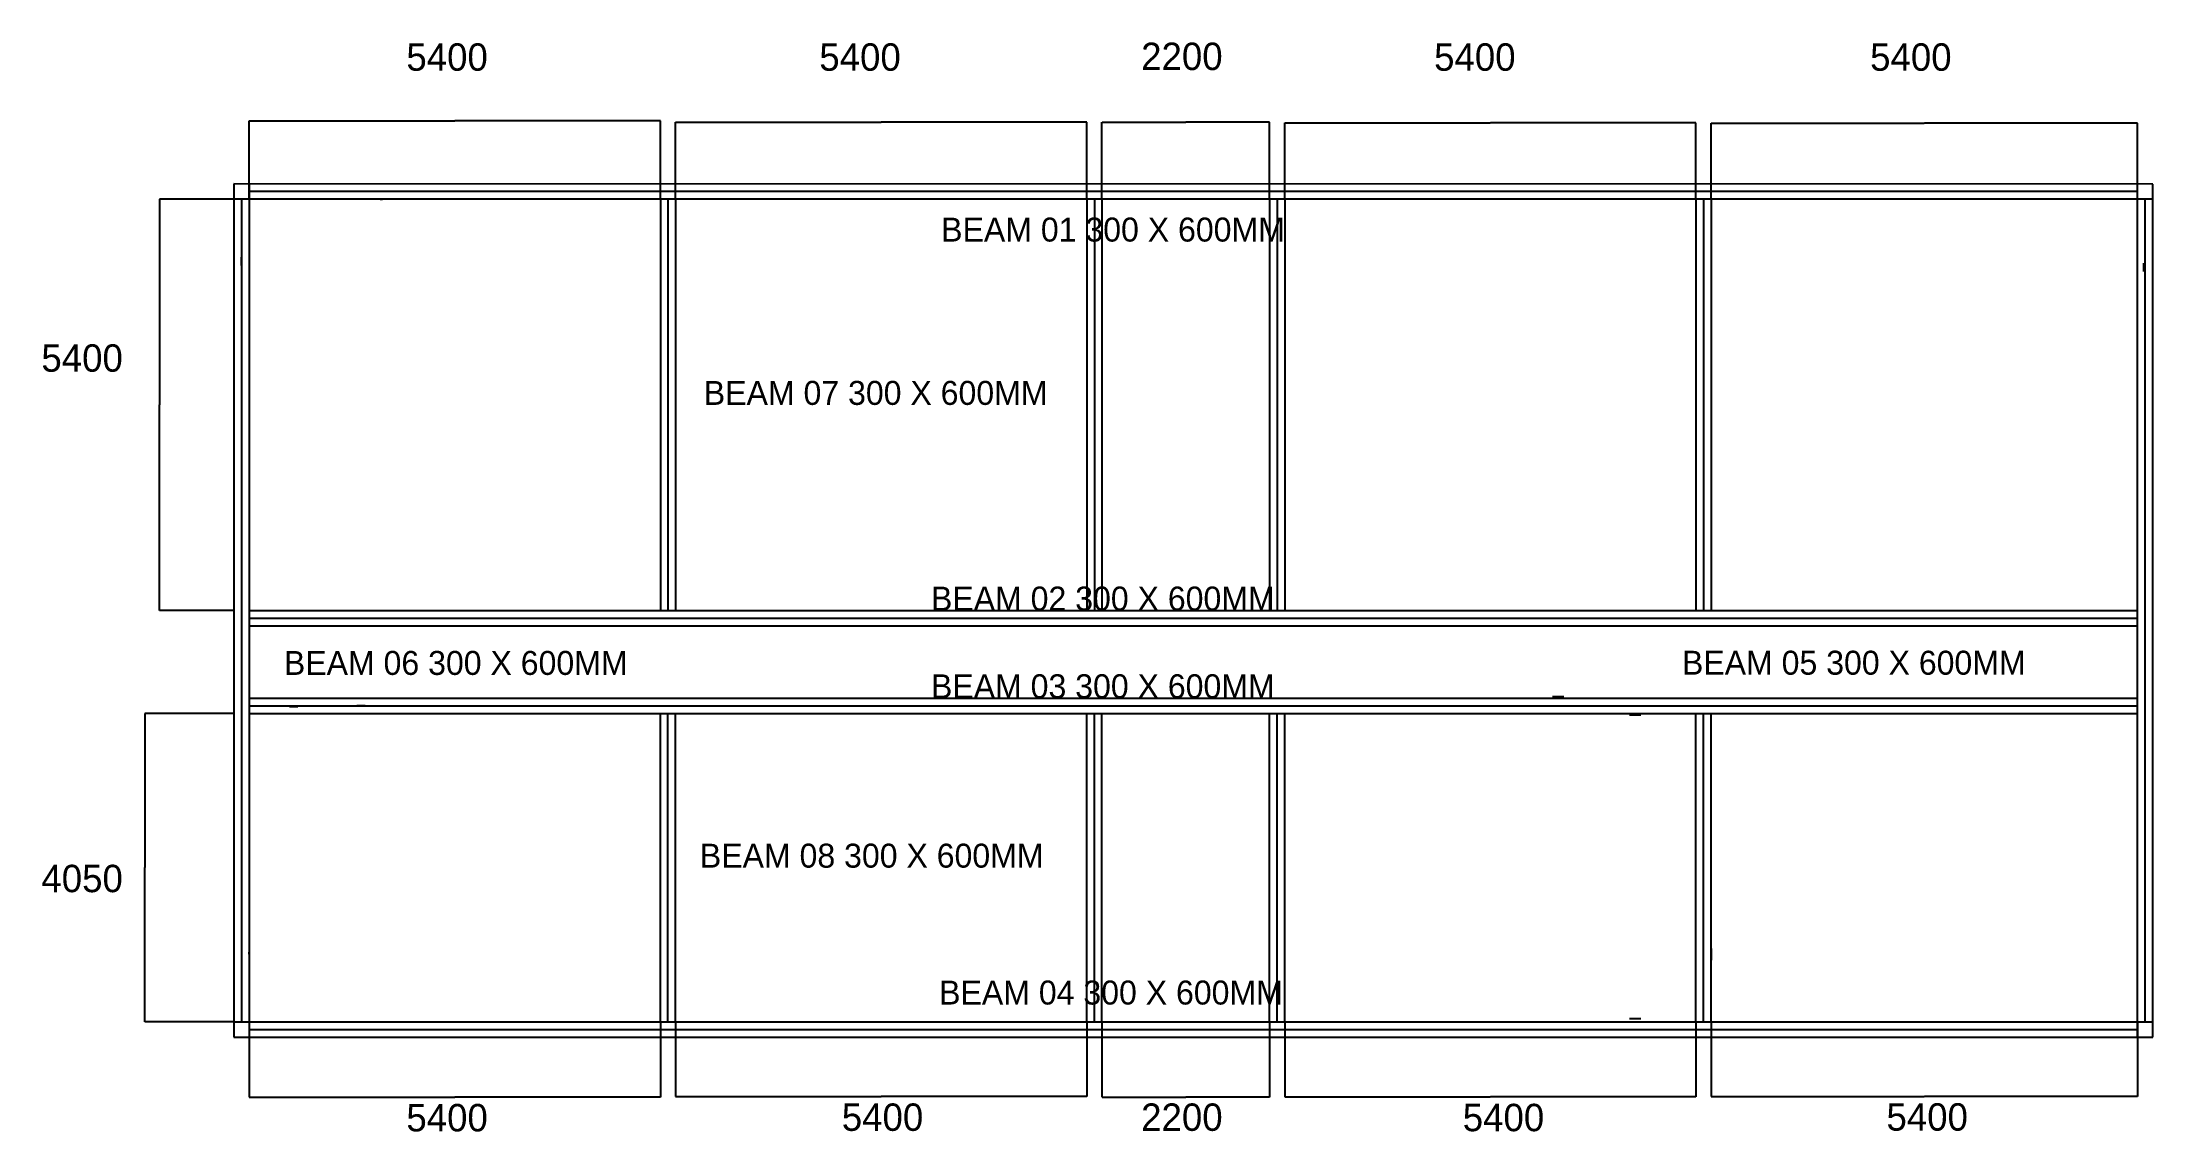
# Model space of a CAD drawing. Header units: millimetres. Extents: x 323482 to 503016, y 8175 to 72038.
# Drawn here: x 326559 to 354278, y 57735 to 72038 of the extents above; entities that cross this region are included whole.
import ezdxf

# ---------------------------------------------------------------- set-up
doc = ezdxf.new("R2010")
doc.units = ezdxf.units.MM
doc.header["$MEASUREMENT"] = 0
doc.dimstyles.get("Standard").update_dxf_attribs({"dimtxt": 0.18, "dimasz": 0.18, "dimexe": 0.18, "dimexo": 0.0625, "dimgap": 0.09, "dimtad": 0, "dimtih": 1, "dimtoh": 1, "dimdec": 4, "dimzin": 0, "dimdsep": 46, "dimtxsty": 'Standard', "dimcen": 0.09, "dimadec": 0, "dimazin": 0, "dimtfac": 1, "dimtdec": 4, "dimtofl": 0, "dimtmove": 0, "dimatfit": 3, "dimfxl": 1, "dimtolj": 1, "dimtzin": 0, "dimarcsym": 0})

msp = doc.modelspace()

# ---------------------------------------------------------------- texts
for s, height, p in [('5400', 359.7619351819158, (331341.5711687342, 71663.5728972971)), ('5400', 359.7619351819158, (336765.0852611312, 71663.5728972971)), ('2200', 359.7619351819158, (340992.1995166787, 71672.73741458906)), ('5400', 359.7619351819158, (344839.6757957884, 71663.5728972971)), ('5400', 359.7619351819158, (350566.0620108047, 71663.5728972971)), ('BEAM 01 300 X 600MM', 314.657856836915, (338365.8337013884, 69420.92545412928)), ('5400', 359.7619351819158, (326548.2412148588, 67712.31380900159)), ('BEAM 07 300 X 600MM', 314.657856836915, (335248.5433055989, 67276.98892285462)), ('BEAM 02 300 X 600MM', 314.657856836915, (338231.8548281994, 64576.98892285462)), ('BEAM 06 300 X 600MM', 314.657856836915, (329733.3523449791, 63732.16933393413)), ('BEAM 05 300 X 600MM', 314.657856836915, (348094.8660969923, 63735.07740009487)), ('BEAM 03 300 X 600MM', 314.657856836915, (338231.8548281994, 63425.81556418589)), ('BEAM 08 300 X 600MM', 314.657856836915, (335196.5109331456, 61201.98892285462)), ('4050', 359.7619351819158, (326548.2412148588, 60879.91911210748)), ('BEAM 04 300 X 600MM', 314.657856836915, (338339.1856744073, 59405.01043845671)), ('5400', 359.7619351819158, (331341.5711687342, 57739.79741017497)), ('5400', 359.7619351819158, (337060.4316849061, 57746.65843843925)), ('2200', 359.7619351819158, (340992.1995166787, 57746.65843843925)), ('5400', 359.7619351819158, (345215.5881787413, 57742.02665357175)), ('5400', 359.7619351819158, (350780.5630558827, 57749.31304983492))]:
    msp.add_text(s, height=height).set_placement(p)

# ---------------------------------------------------------------- blocks, each defined once
blk = doc.blocks.new('*D422')
at = {"color": 0, "lineweight": -2, "transparency": 16777216}
for p, q in [((329277.8386178822, 69977.05160285991), (329277.8386178822, 71005.73223586293)), ((329278.0186178822, 71005.55223586294), (331977.4486178822, 71005.55223586294)), ((334677.6586178822, 71005.55223586294), (331978.2286178822, 71005.55223586294)), ((334677.8386178822, 69977.05160285991), (334677.8386178822, 71005.73223586293))]:
    blk.add_line(p, q, dxfattribs=at)
at = {"color": 0, "transparency": 16777216}
for points in [[(329278.0186178822, 71005.58223586294), (329278.0186178822, 71005.52223586294), (329277.8386178822, 71005.55223586294)], [(334677.6586178822, 71005.58223586294), (334677.6586178822, 71005.52223586294), (334677.8386178822, 71005.55223586294)]]:
    blk.add_solid(points, dxfattribs=at)
at = {"layer": 'Defpoints', "color": 0, "transparency": 16777216}
for p in [(334677.8386178822, 71005.55223586294), (329277.8386178822, 69976.98910285991), (334677.8386178822, 69976.98910285991)]:
    blk.add_point(p, dxfattribs=at)
at = {"color": 0, "transparency": 16777216, "insert": (331977.8386178822, 71005.55223586294), "char_height": 0.18, "attachment_point": 5}
blk.add_mtext('\\A1;5400', dxfattribs=at)
blk = doc.blocks.new('*D423')
at = {"color": 0, "lineweight": -2, "transparency": 16777216}
for p, q in [((334877.8386178822, 69977.05160285991), (334877.8386178822, 70990.23781267466)), ((334878.0186178822, 70990.05781267467), (337577.4486178822, 70990.05781267467)), ((340277.6586178822, 70990.05781267467), (337578.2286178822, 70990.05781267467)), ((340277.8386178822, 69977.05160285991), (340277.8386178822, 70990.23781267466))]:
    blk.add_line(p, q, dxfattribs=at)
at = {"color": 0, "transparency": 16777216}
for points in [[(334878.0186178822, 70990.08781267467), (334878.0186178822, 70990.02781267467), (334877.8386178822, 70990.05781267467)], [(340277.6586178822, 70990.08781267467), (340277.6586178822, 70990.02781267467), (340277.8386178822, 70990.05781267467)]]:
    blk.add_solid(points, dxfattribs=at)
at = {"layer": 'Defpoints', "color": 0, "transparency": 16777216}
for p in [(340277.8386178822, 70990.05781267467), (334877.8386178822, 69976.98910285991), (340277.8386178822, 69976.98910285991)]:
    blk.add_point(p, dxfattribs=at)
at = {"color": 0, "transparency": 16777216, "insert": (337577.8386178822, 70990.05781267467), "char_height": 0.18, "attachment_point": 5}
blk.add_mtext('\\A1;5400', dxfattribs=at)
blk = doc.blocks.new('*D424')
at = {"color": 0, "lineweight": -2, "transparency": 16777216}
for p, q in [((340477.8386178822, 69977.05160285991), (340477.8386178822, 70989.00109460583)), ((340478.0186178822, 70988.82109460584), (341577.4486178822, 70988.82109460584)), ((342677.6586178822, 70988.82109460584), (341578.2286178822, 70988.82109460584)), ((342677.8386178822, 69977.05160285991), (342677.8386178822, 70989.00109460583))]:
    blk.add_line(p, q, dxfattribs=at)
at = {"color": 0, "transparency": 16777216}
for points in [[(340478.0186178822, 70988.85109460584), (340478.0186178822, 70988.79109460584), (340477.8386178822, 70988.82109460584)], [(342677.6586178822, 70988.85109460584), (342677.6586178822, 70988.79109460584), (342677.8386178822, 70988.82109460584)]]:
    blk.add_solid(points, dxfattribs=at)
at = {"layer": 'Defpoints', "color": 0, "transparency": 16777216}
for p in [(342677.8386178822, 70988.82109460584), (340477.8386178822, 69976.98910285991), (342677.8386178822, 69976.98910285991)]:
    blk.add_point(p, dxfattribs=at)
at = {"color": 0, "transparency": 16777216, "insert": (341577.8386178822, 70988.82109460584), "char_height": 0.18, "attachment_point": 5}
blk.add_mtext('\\A1;2200', dxfattribs=at)
blk = doc.blocks.new('*D425')
at = {"color": 0, "lineweight": -2, "transparency": 16777216}
for p, q in [((342877.8386178822, 69977.05160285991), (342877.8386178822, 70980.74580456974)), ((342878.0186178822, 70980.56580456975), (345577.4486178822, 70980.56580456975)), ((348277.6586178822, 70980.56580456975), (345578.2286178822, 70980.56580456975)), ((348277.8386178822, 69977.05160285991), (348277.8386178822, 70980.74580456974))]:
    blk.add_line(p, q, dxfattribs=at)
at = {"color": 0, "transparency": 16777216}
for points in [[(342878.0186178822, 70980.59580456975), (342878.0186178822, 70980.53580456975), (342877.8386178822, 70980.56580456975)], [(348277.6586178822, 70980.59580456975), (348277.6586178822, 70980.53580456975), (348277.8386178822, 70980.56580456975)]]:
    blk.add_solid(points, dxfattribs=at)
at = {"layer": 'Defpoints', "color": 0, "transparency": 16777216}
for p in [(348277.8386178822, 70980.56580456975), (342877.8386178822, 69976.98910285991), (348277.8386178822, 69976.98910285991)]:
    blk.add_point(p, dxfattribs=at)
at = {"color": 0, "transparency": 16777216, "insert": (345577.8386178822, 70980.56580456975), "char_height": 0.18, "attachment_point": 5}
blk.add_mtext('\\A1;5400', dxfattribs=at)
blk = doc.blocks.new('*D426')
at = {"color": 0, "lineweight": -2, "transparency": 16777216}
for p, q in [((348477.8386178822, 69977.05160285991), (348477.8386178822, 70974.93244192941)), ((348478.0186178822, 70974.75244192942), (351277.8206353126, 70974.75244192942)), ((354078.3726527429, 70974.75244192942), (351278.5706353126, 70974.75244192942)), ((354078.5526527429, 69977.05160285991), (354078.5526527429, 70974.93244192941))]:
    blk.add_line(p, q, dxfattribs=at)
at = {"color": 0, "transparency": 16777216}
for points in [[(348478.0186178822, 70974.78244192942), (348478.0186178822, 70974.72244192942), (348477.8386178822, 70974.75244192942)], [(354078.3726527429, 70974.78244192942), (354078.3726527429, 70974.72244192942), (354078.5526527429, 70974.75244192942)]]:
    blk.add_solid(points, dxfattribs=at)
at = {"layer": 'Defpoints', "color": 0, "transparency": 16777216}
for p in [(354078.5526527429, 70974.75244192942), (348477.8386178822, 69976.98910285991), (354078.5526527429, 69976.98910285991)]:
    blk.add_point(p, dxfattribs=at)
at = {"color": 0, "transparency": 16777216, "insert": (351278.1956353126, 70974.75244192942), "char_height": 0.18, "attachment_point": 5}
blk.add_mtext('\\A1;5601', dxfattribs=at)
blk = doc.blocks.new('*D427')
at = {"color": 0, "lineweight": -2, "transparency": 16777216}
for p, q in [((329277.8386178822, 59176.92660285991), (329277.8386178822, 58189.01870011951)), ((334677.8386178822, 59176.92660285991), (334677.8386178822, 58189.01870011951)), ((329278.0186178822, 58189.19870011951), (331977.4486178822, 58189.19870011951)), ((334677.6586178822, 58189.19870011951), (331978.2286178822, 58189.19870011951))]:
    blk.add_line(p, q, dxfattribs=at)
at = {"color": 0, "transparency": 16777216}
for points in [[(329278.0186178822, 58189.22870011951), (329278.0186178822, 58189.16870011951), (329277.8386178822, 58189.19870011951)], [(334677.6586178822, 58189.22870011951), (334677.6586178822, 58189.16870011951), (334677.8386178822, 58189.19870011951)]]:
    blk.add_solid(points, dxfattribs=at)
at = {"layer": 'Defpoints', "color": 0, "transparency": 16777216}
for p in [(329277.8386178822, 59176.98910285991), (334677.8386178822, 59176.98910285991), (334677.8386178822, 58189.19870011951)]:
    blk.add_point(p, dxfattribs=at)
at = {"color": 0, "transparency": 16777216, "insert": (331977.8386178822, 58189.19870011951), "char_height": 0.18, "attachment_point": 5}
blk.add_mtext('\\A1;5400', dxfattribs=at)
blk = doc.blocks.new('*D428')
at = {"color": 0, "lineweight": -2, "transparency": 16777216}
for p, q in [((334877.8386178822, 59176.92660285991), (334877.8386178822, 58195.87972838378)), ((340277.8386178822, 59176.92660285991), (340277.8386178822, 58195.87972838378)), ((334878.0186178822, 58196.05972838379), (337577.4486178822, 58196.05972838379)), ((340277.6586178822, 58196.05972838379), (337578.2286178822, 58196.05972838379))]:
    blk.add_line(p, q, dxfattribs=at)
at = {"color": 0, "transparency": 16777216}
for points in [[(334878.0186178822, 58196.08972838378), (334878.0186178822, 58196.02972838379), (334877.8386178822, 58196.05972838379)], [(340277.6586178822, 58196.08972838378), (340277.6586178822, 58196.02972838379), (340277.8386178822, 58196.05972838379)]]:
    blk.add_solid(points, dxfattribs=at)
at = {"layer": 'Defpoints', "color": 0, "transparency": 16777216}
for p in [(334877.8386178822, 59176.98910285991), (340277.8386178822, 59176.98910285991), (340277.8386178822, 58196.05972838379)]:
    blk.add_point(p, dxfattribs=at)
at = {"color": 0, "transparency": 16777216, "insert": (337577.8386178822, 58196.05972838379), "char_height": 0.18, "attachment_point": 5}
blk.add_mtext('\\A1;5400', dxfattribs=at)
blk = doc.blocks.new('*D429')
at = {"color": 0, "lineweight": -2, "transparency": 16777216}
for p, q in [((340477.8386178822, 59176.92660285991), (340477.8386178822, 58190.15301478042)), ((342677.8386178822, 59176.92660285991), (342677.8386178822, 58190.15301478042)), ((340478.0186178822, 58190.33301478042), (341577.4486178822, 58190.33301478042)), ((342677.6586178822, 58190.33301478042), (341578.2286178822, 58190.33301478042))]:
    blk.add_line(p, q, dxfattribs=at)
at = {"color": 0, "transparency": 16777216}
for points in [[(340478.0186178822, 58190.36301478042), (340478.0186178822, 58190.30301478042), (340477.8386178822, 58190.33301478042)], [(342677.6586178822, 58190.36301478042), (342677.6586178822, 58190.30301478042), (342677.8386178822, 58190.33301478042)]]:
    blk.add_solid(points, dxfattribs=at)
at = {"layer": 'Defpoints', "color": 0, "transparency": 16777216}
for p in [(340477.8386178822, 59176.98910285991), (342677.8386178822, 59176.98910285991), (342677.8386178822, 58190.33301478042)]:
    blk.add_point(p, dxfattribs=at)
at = {"color": 0, "transparency": 16777216, "insert": (341577.8386178822, 58190.33301478042), "char_height": 0.18, "attachment_point": 5}
blk.add_mtext('\\A1;2200', dxfattribs=at)
blk = doc.blocks.new('*D430')
at = {"color": 0, "lineweight": -2, "transparency": 16777216}
for p, q in [((342877.8386178822, 59176.92660285991), (342877.8386178822, 58191.24794351629)), ((348277.8386178822, 59176.92660285991), (348277.8386178822, 58191.24794351629)), ((342878.0186178822, 58191.42794351629), (345577.4486178822, 58191.42794351629)), ((348277.6586178822, 58191.42794351629), (345578.2286178822, 58191.42794351629))]:
    blk.add_line(p, q, dxfattribs=at)
at = {"color": 0, "transparency": 16777216}
for points in [[(342878.0186178822, 58191.45794351629), (342878.0186178822, 58191.39794351629), (342877.8386178822, 58191.42794351629)], [(348277.6586178822, 58191.45794351629), (348277.6586178822, 58191.39794351629), (348277.8386178822, 58191.42794351629)]]:
    blk.add_solid(points, dxfattribs=at)
at = {"layer": 'Defpoints', "color": 0, "transparency": 16777216}
for p in [(342877.8386178822, 59176.98910285991), (348277.8386178822, 59176.98910285991), (348277.8386178822, 58191.42794351629)]:
    blk.add_point(p, dxfattribs=at)
at = {"color": 0, "transparency": 16777216, "insert": (345577.8386178822, 58191.42794351629), "char_height": 0.18, "attachment_point": 5}
blk.add_mtext('\\A1;5400', dxfattribs=at)
blk = doc.blocks.new('*D431')
at = {"color": 0, "lineweight": -2, "transparency": 16777216}
for p, q in [((348477.8386178822, 59176.92660285991), (348477.8386178822, 58198.53433977946)), ((354078.5526527429, 59176.92660285991), (354078.5526527429, 58198.53433977946)), ((348478.0186178822, 58198.71433977946), (351277.8206353126, 58198.71433977946)), ((354078.3726527429, 58198.71433977946), (351278.5706353126, 58198.71433977946))]:
    blk.add_line(p, q, dxfattribs=at)
at = {"color": 0, "transparency": 16777216}
for points in [[(348478.0186178822, 58198.74433977946), (348478.0186178822, 58198.68433977946), (348477.8386178822, 58198.71433977946)], [(354078.3726527429, 58198.74433977946), (354078.3726527429, 58198.68433977946), (354078.5526527429, 58198.71433977946)]]:
    blk.add_solid(points, dxfattribs=at)
at = {"layer": 'Defpoints', "color": 0, "transparency": 16777216}
for p in [(348477.8386178822, 59176.98910285991), (354078.5526527429, 59176.98910285991), (354078.5526527429, 58198.71433977946)]:
    blk.add_point(p, dxfattribs=at)
at = {"color": 0, "transparency": 16777216, "insert": (351278.1956353126, 58198.71433977946), "char_height": 0.18, "attachment_point": 5}
blk.add_mtext('\\A1;5601', dxfattribs=at)
blk = doc.blocks.new('*D432')
at = {"color": 0, "lineweight": -2, "transparency": 16777216}
for p, q in [((329077.7761178823, 69976.98910285994), (328098.2620373059, 69976.98910285994)), ((328098.4420373059, 69976.80910285994), (328098.4420373059, 67277.16910285993)), ((328098.4420373059, 64577.16910285994), (328098.4420373059, 67276.80910285994)), ((329077.7761178823, 64576.98910285994), (328098.2620373059, 64576.98910285994))]:
    blk.add_line(p, q, dxfattribs=at)
at = {"color": 0, "transparency": 16777216}
for points in [[(328098.4120373059, 69976.80910285994), (328098.4720373059, 69976.80910285994), (328098.4420373059, 69976.98910285994)], [(328098.4120373059, 64577.16910285994), (328098.4720373059, 64577.16910285994), (328098.4420373059, 64576.98910285994)]]:
    blk.add_solid(points, dxfattribs=at)
at = {"layer": 'Defpoints', "color": 0, "transparency": 16777216}
for p in [(329077.8386178823, 69976.98910285994), (328098.4420373059, 64576.98910285994), (329077.8386178823, 64576.98910285994)]:
    blk.add_point(p, dxfattribs=at)
at = {"color": 0, "transparency": 16777216, "insert": (328098.4420373059, 67276.98910285984), "char_height": 0.18, "attachment_point": 5}
blk.add_mtext('\\A1;5400', dxfattribs=at)
blk = doc.blocks.new('*D433')
at = {"color": 0, "lineweight": -2, "transparency": 16777216}
for p, q in [((329077.7761178823, 63226.98910285994), (327906.1932960957, 63226.98910285994)), ((327906.3732960957, 63226.80910285994), (327906.3732960957, 61202.16910285992)), ((327906.3732960957, 59177.16910285994), (327906.3732960957, 61201.80910285992)), ((329077.7761178823, 59176.98910285994), (327906.1932960957, 59176.98910285994))]:
    blk.add_line(p, q, dxfattribs=at)
at = {"color": 0, "transparency": 16777216}
for points in [[(327906.3432960957, 63226.80910285994), (327906.4032960957, 63226.80910285994), (327906.3732960957, 63226.98910285994)], [(327906.3432960957, 59177.16910285994), (327906.4032960957, 59177.16910285994), (327906.3732960957, 59176.98910285994)]]:
    blk.add_solid(points, dxfattribs=at)
at = {"layer": 'Defpoints', "color": 0, "transparency": 16777216}
for p in [(327906.3732960957, 63226.98910285994), (329077.8386178823, 63226.98910285994), (329077.8386178823, 59176.98910285994)]:
    blk.add_point(p, dxfattribs=at)
at = {"color": 0, "transparency": 16777216, "insert": (327906.3732960956, 61201.98910285981), "char_height": 0.18, "attachment_point": 5}
blk.add_mtext('\\A1;4050', dxfattribs=at)

# ---------------------------------------------------------------- dimensions: what is measured, and where the dimension line sits
for base, p1, p2, override, picture, middle in [((334677.8386178822, 71005.55223586294), (329277.8386178822, 69976.98910285991), (334677.8386178822, 69976.98910285991), {"dimtih": 0, "dimdec": 0}, '*D422', (331977.8386178822, 71005.55223586294)), ((340277.8386178822, 70990.05781267467), (334877.8386178822, 69976.98910285991), (340277.8386178822, 69976.98910285991), {"dimdec": 0}, '*D423', (337577.8386178822, 70990.05781267467)), ((342677.8386178822, 70988.82109460584), (340477.8386178822, 69976.98910285991), (342677.8386178822, 69976.98910285991), {"dimdec": 0}, '*D424', (341577.8386178822, 70988.82109460584)), ((348277.8386178822, 70980.56580456975), (342877.8386178822, 69976.98910285991), (348277.8386178822, 69976.98910285991), {"dimdec": 0}, '*D425', (345577.8386178822, 70980.56580456975)), ((354078.5526527429, 70974.75244192942), (348477.8386178822, 69976.98910285991), (354078.5526527429, 69976.98910285991), {"dimdec": 0}, '*D426', (351278.1956353126, 70974.75244192942)), ((334677.8386178822, 58189.19870011951), (329277.8386178822, 59176.98910285991), (334677.8386178822, 59176.98910285991), {"dimdec": 0}, '*D427', (331977.8386178822, 58189.19870011951)), ((342677.8386178822, 58190.33301478042), (340477.8386178822, 59176.98910285991), (342677.8386178822, 59176.98910285991), {"dimdec": 0}, '*D429', (341577.8386178822, 58190.33301478042)), ((348277.8386178822, 58191.42794351629), (342877.8386178822, 59176.98910285991), (348277.8386178822, 59176.98910285991), {"dimdec": 0}, '*D430', (345577.8386178822, 58191.42794351629)), ((354078.5526527429, 58198.71433977946), (348477.8386178822, 59176.98910285991), (354078.5526527429, 59176.98910285991), {"dimdec": 0}, '*D431', (351278.1956353126, 58198.71433977946))]:
    dim = msp.add_linear_dim(base=base, p1=p1, p2=p2, dimstyle='Standard', override=override)
    dim.commit()
    dim.dimension.update_dxf_attribs({"geometry": picture, "text_midpoint": middle})
dim = msp.add_linear_dim(base=(328098.4420373059, 64576.98910285994), p1=(329077.8386178822, 69976.98910285991), p2=(329077.8386178822, 64576.98910285991), angle=90, dimstyle='Standard', override={"dimdec": 0})
dim.commit()
dim.dimension.update_dxf_attribs({"geometry": '*D432', "text_midpoint": (328098.4420373059, 67276.98910285984)})
dim = msp.add_linear_dim(base=(327906.3732960957, 63226.98910285994), p1=(329077.8386178822, 59176.98910285991), p2=(329077.8386178822, 63226.98910285991), angle=90, dimstyle='Standard', override={"dimdec": 0})
dim.commit()
dim.dimension.update_dxf_attribs({"geometry": '*D433', "text_midpoint": (327906.3732960956, 61201.98910285981), "dimtype": 160})
dim = msp.add_linear_dim(base=(340277.8386178822, 58196.05972838379), p1=(334877.8386178822, 59176.98910285991), p2=(340277.8386178822, 59176.98910285991), dimstyle='Standard', override={"dimdec": 0})
dim.commit()
dim.dimension.update_dxf_attribs({"geometry": '*D428', "text_midpoint": (337577.8386178822, 58196.05972838379), "dimtype": 160})

# ---------------------------------------------------------------- linework, layer by layer
for p, q in [((354277.8386178822, 70175.36781580816), (329077.8386178822, 70176.98910285991)), ((329077.8386178822, 70176.98910285991), (329077.8386178822, 58976.98910285991)), ((329277.8386178822, 70176.98910285991), (329277.8386178822, 58976.98910285991)), ((354078.5526527429, 58976.98910285991), (354078.5526527429, 70175.380637227)), ((354278.4110140973, 58976.98910285991), (354277.8386178822, 70175.36781580816)), ((354277.8386178822, 69976.98910285991), (329077.8386178822, 69976.98910285991)), ((329177.8386178822, 69976.98910285991), (329177.8386178822, 59176.98910285991)), ((354078.5463229587, 70076.99549100723), (329277.8386178822, 70076.98910285991)), ((330998.5642893384, 69976.98910285991), (331029.9212458769, 69976.98910285991)), ((334677.8386178822, 69976.98910285991), (334677.8386178822, 64576.98910285991)), ((334777.8386178822, 69976.98910285991), (334777.8386178822, 64576.98910285991)), ((334877.8386178822, 69976.98910285991), (334877.8386178822, 64576.98910285991)), ((340277.8386178822, 69976.98910285991), (340277.8386178822, 64576.98910285991)), ((340377.8386178822, 69976.98910285991), (340377.8386178822, 64576.98910285991)), ((340477.8386178822, 69976.98910285991), (340477.8386178822, 64576.98910285991)), ((342677.8386178822, 69976.98910285991), (342677.8386178822, 64576.98910285991)), ((342777.8386178822, 69976.98910285991), (342777.8386178822, 64576.98910285991)), ((342877.8386178822, 69976.98910285991), (342877.8386178822, 64576.98910285991)), ((348277.8386178822, 69976.98910285991), (348277.8386178822, 64576.98910285991)), ((348377.8386178822, 69976.98910285991), (348377.8386178822, 64576.98910285991)), ((348477.8386178822, 69976.98910285991), (348477.8386178822, 64576.98910285991)), ((354177.8386178822, 59176.98910285991), (354177.8386178822, 69976.98910285991)), ((329177.8386178822, 69108.3424808511), (329177.87628762, 69218.34247440106)), ((329277.8386178822, 69108.3424808511), (329277.8386178822, 69108.3424808511)), ((354162.015630095, 69028.43743552621), (354162.015630095, 69138.40003687373)), ((329277.8386178822, 64576.98910285991), (354078.5526527429, 64576.98910285991)), ((329277.8386178822, 64576.98910285991), (354078.5526527429, 64576.98910285991)), ((329277.8386178822, 64476.98910285991), (354078.5526527429, 64476.98910285991)), ((329277.8386178822, 64376.98910285991), (354078.5526527429, 64376.98910285991)), ((334677.8386178822, 64576.98910285991), (334677.8386178822, 64576.98910285991)), ((329277.8386178822, 63425.81574419118), (354078.5526527429, 63425.81574419118)), ((329277.8386178822, 63325.81574419118), (354078.5526527429, 63325.81574419118)), ((329277.8386178822, 63225.81574419118), (354078.5526527429, 63225.81574419118)), ((329807.4748200579, 63315.45269301637), (329917.4751585781, 63315.45269301637)), ((330692.2402705679, 63329.88452476799), (330802.0647728945, 63329.88452476799)), ((330802.0647728945, 63319.60456968783), (330802.0647728945, 63319.60456968783)), ((334677.8386178822, 59176.98910285991), (334677.8386178822, 63226.98910285991)), ((334677.8386178822, 59176.98910285991), (334677.8386178822, 63226.98910285991)), ((334777.8386178822, 59176.98910285991), (334777.8386178822, 63226.98910285991)), ((334877.8386178822, 59176.98910285991), (334877.8386178822, 63226.98910285991)), ((340277.8386178822, 59176.98910285991), (340277.8386178822, 63226.98910285991)), ((340377.8386178822, 59176.98910285991), (340377.8386178822, 63226.98910285991)), ((340477.8386178822, 59176.98910285991), (340477.8386178822, 63226.98910285991)), ((342677.8386178822, 59176.98910285991), (342677.8386178822, 63226.98910285991)), ((342677.8386178822, 59176.98910285991), (342677.8386178822, 63226.98910285991)), ((342777.8386178822, 59176.98910285991), (342777.8386178822, 63226.98910285991)), ((342877.8386178822, 59176.98910285991), (342877.8386178822, 63226.98910285991)), ((346544.8405062132, 63445.11260999821), (346394.8405062132, 63445.11260999821)), ((346544.8405062133, 63425.81574419118), (346394.8405062133, 63425.81574419118)), ((347554.1871235203, 63202.98680476111), (347404.1871235203, 63202.98680476111)), ((348277.8386178822, 59176.98910285991), (348277.8386178822, 63226.98910285991)), ((348277.8386178822, 59176.98910285991), (348277.8386178822, 63226.98910285991)), ((348377.8386178822, 59176.98910285991), (348377.8386178822, 63226.98910285991)), ((348477.8386178822, 59176.98910285991), (348477.8386178822, 63226.98910285991)), ((329277.8386178822, 60064.523812628), (329277.8386178822, 60090.77560839418)), ((348477.8386178822, 60139.523812628), (348477.8386178822, 59989.523812628)), ((348477.8386178822, 60139.523812628), (348477.8386178822, 59989.523812628)), ((348477.8386178822, 60139.523812628), (348477.8386178822, 59989.523812628)), ((329077.8386178822, 59176.98910285991), (354278.4007912565, 59176.98910285991)), ((329177.8386178822, 59176.98910285991), (354177.8386178822, 59176.98910285991)), ((329277.8386178822, 59076.98910285991), (354078.5526527429, 59076.98910285991)), ((329536.4550801492, 59076.98910285991), (329646.4276408733, 59076.98910285991)), ((347554.1871235203, 59216.94392850448), (347404.1871235203, 59216.94392850448)), ((329077.4162381873, 58976.98910285991), (354278.4110140973, 58976.98910285991))]:
    msp.add_line(p, q)

msp.set_redraw_order([(e.dxf.handle, doc.entitydb.next_handle()) for e in msp.query("TEXT MTEXT ATTDEF DIMENSION ARC_DIMENSION")])  # texts and dimensions are drawn at this point

doc.saveas('drawing.dxf')
